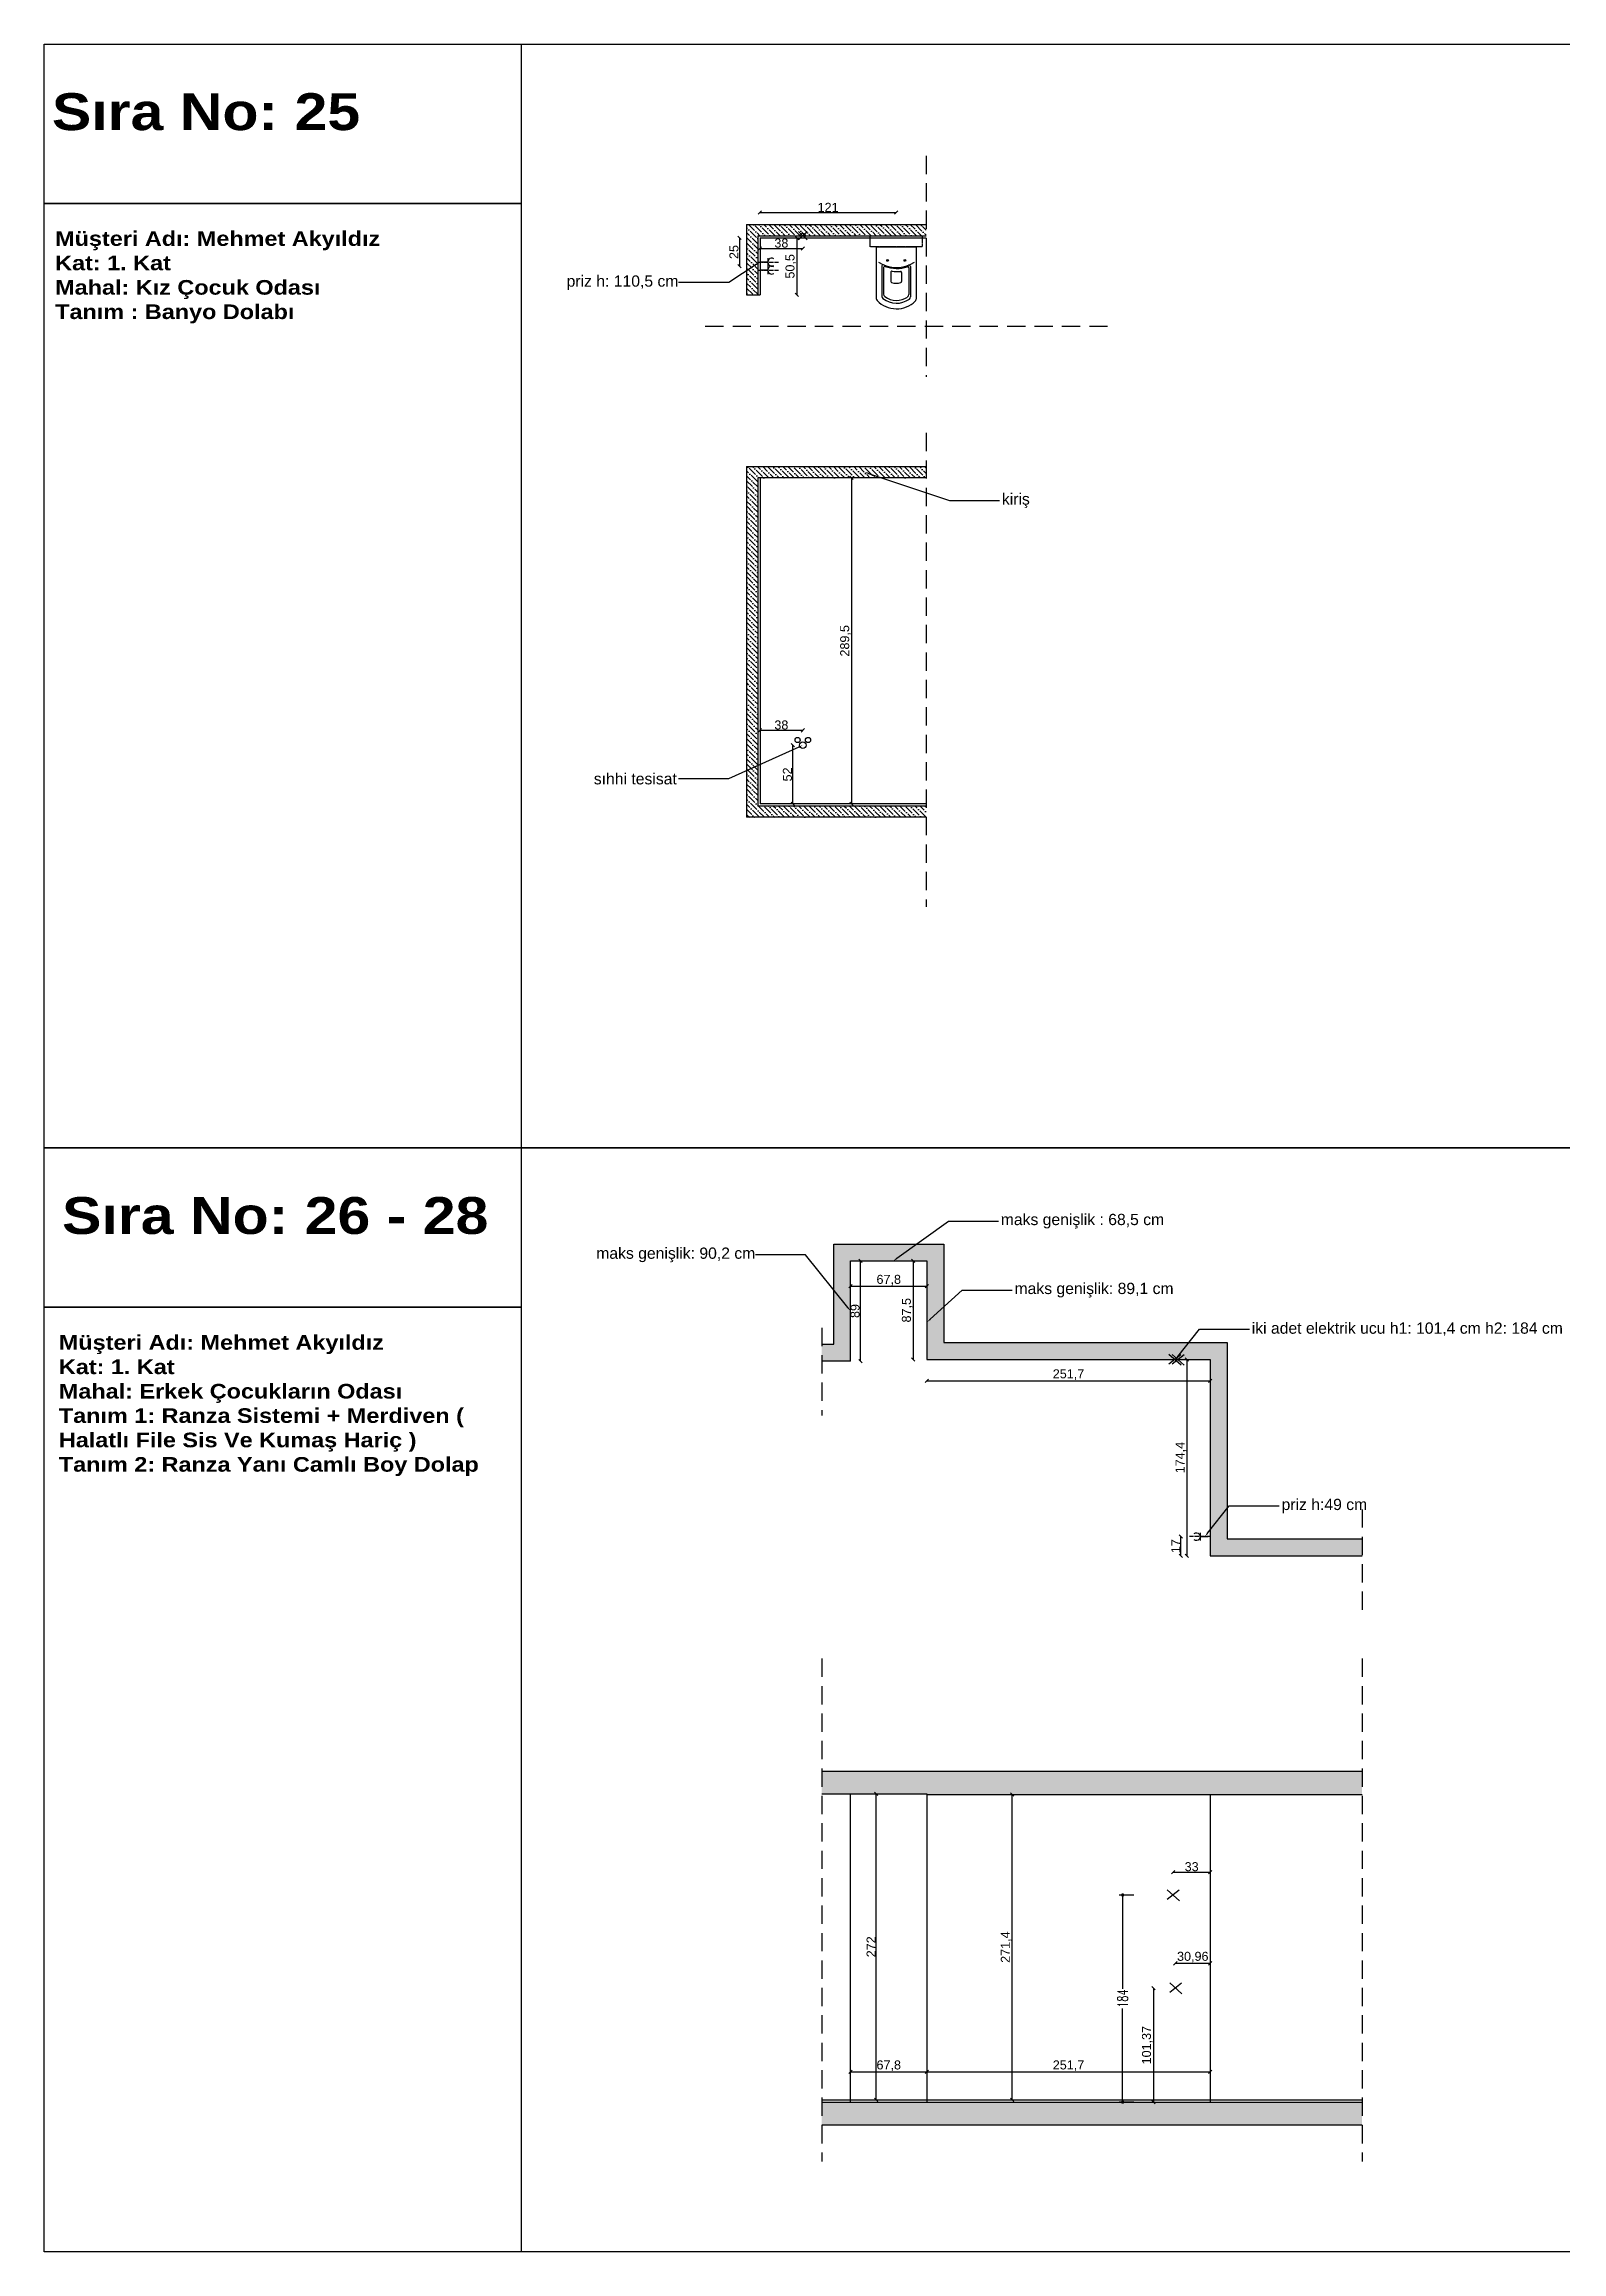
# Model space of a CAD drawing. Header units: millimetres. Extents: x -1860 to 15304, y 307 to 22353.
# Drawn here: x 3092 to 4440, y 3249 to 5211 of the extents above; entities that cross this region are included whole.
import ezdxf
from ezdxf import colors
from ezdxf.entities.mleader import LeaderData, LeaderLine
from ezdxf.math import Vec2, Vec3

# ---------------------------------------------------------------- set-up
doc = ezdxf.new("R2010")
doc.units = ezdxf.units.MM
for name, pattern in [('( Hidden )', [0.375, 0.25, -0.125]), ('CENTER', [50.8, 31.75, -6.35, 6.35, -6.35]), ('DOT', [0.25, 0, -0.25])]:
    doc.linetypes.add(name, pattern=pattern)
for name, color, linetype in [('0_Toner_Axis', 8, 'CENTER'), ('5_Toner_Electrical', 133, 'Continuous'), ('dim_int', 183, 'Continuous'), ('perde', 90, 'Continuous'), ('prizler elektrik', 2, 'Continuous')]:
    doc.layers.add(name, color=color, linetype=linetype)
doc.layers.add('transparan', color=7, linetype='Continuous', transparency=0.75)
doc.layers.add('çerçeve', color=40, linetype='Continuous', lineweight=40)
doc.styles.add('dim', font='simplex.shx', dxfattribs={"width": 0.7})
doc.styles.get("Standard").update_dxf_attribs({"font": 'arial.ttf'})
doc.dimstyles.new('1_50', dxfattribs={"dimtxt": 9, "dimasz": 3, "dimexe": 3, "dimexo": 0, "dimgap": 1, "dimtad": 0, "dimdec": 1, "dimzin": 11, "dimtxsty": 'dim', "dimblk": 'DOT', "dimcen": 1.5, "dimdle": 1.25, "dimclrt": 2, "dimadec": 0, "dimazin": 0, "dimtfac": 1.25, "dimtdec": 1, "dimtix": 1, "dimtofl": 0, "dimtmove": 1, "dimatfit": 3, "dimldrblk": 'DOT', "dimfxl": 10, "dimfxlon": 1, "dimtolj": 1, "dimtzin": 0, "dimarcsym": 0})
doc.dimstyles.new('ISO-25', dxfattribs={"dimtxt": 8, "dimasz": 3, "dimexe": 1.25, "dimexo": 0.625, "dimtad": 1, "dimtxsty": 'Standard', "dimblk": 'OBLIQUE', "dimcen": 2.5, "dimse1": 1, "dimse2": 1, "dimadec": 0, "dimazin": 0, "dimtfac": 1, "dimtmove": 0, "dimatfit": 3, "dimldrblk": 'OBLIQUE', "dimfxl": 1, "dimarcsym": 0})
pattern_1 = [(315, (-3448.419, 9417.9237), (6.1739261, -1.683798), [7.9375, -1.5875, 0, -1.5875])]

msp = doc.modelspace()

# ---------------------------------------------------------------- texts
at = {"layer": 'çerçeve', "color": 0, "lineweight": 25, "transparency": 33554687, "char_height": 32.7868852, "attachment_point": 3}
for s, insert in [('{\\fArial Black|b1|i0|c162|p34;Sıra No: 25}', (3372.91718, 5166.99741)), ('{\\fArial Black|b1|i0|c162|p34;Sıra No: 26 - 28 }', (3486.82692, 4186.34787))]:
    msp.add_mtext(s, dxfattribs=dict(at, insert=insert))
at = {"layer": 'çerçeve', "color": 0, "lineweight": 25, "transparency": 33554687, "char_height": 13, "attachment_point": 3}
for s, insert, width in [('\\pxql;{\\fArial Black|b1|i0|c162|p34;Müşteri Adı: Mehmet Akyıldız\\PKat: 1. Kat \\PMahal: Kız Çocuk Odası\\PTanım : Banyo Dolabı}', (3390.12929, 5044.372), 288.1522418), ('\\pxql;{\\fArial Black|b1|i0|c162|p34;Müşteri Adı: Mehmet Akyıldız\\PKat: 1. Kat \\PMahal: Erkek Çocukların Odası \\PTanım 1: Ranza Sistemi + Merdiven ( Halatlı File Sis Ve Kumaş Hariç ) \\PTanım 2: Ranza Yanı Camlı Boy Dolap}', (3512.73557, 4063.72246), 407.4693121)]:
    msp.add_mtext(s, dxfattribs=dict(at, insert=insert, width=width))

# ---------------------------------------------------------------- blocks, each defined once
blk = doc.blocks.new('klozettt')
at = {"layer": 'transparan'}
for p, q in [((30831.9, 9996.9), (30831.9, 10043.4)), ((30831.9, 9996.9), (30831.9, 10042.8)), ((30867.3, 9996.9), (30867.3, 10042.8)), ((30836.9, 10014.3), (30836.9, 10041.2)), ((30838.4, 10015.4), (30838.4, 10039.3)), ((30844.8, 10019.6), (30844.8, 10027.6)), ((30854.4, 10019.5), (30854.4, 10027.6)), ((30860.8, 10015.2), (30860.8, 10038.9)), ((30862.3, 10013.8), (30862.3, 10040.8))]:
    blk.add_line(p, q, dxfattribs=at)
at = {"layer": 'transparan', "linetype": 'DOT', "ltscale": 0.05}
for p, q in [((30826.4, 9986.9), (30826.4, 9996.9)), ((30826.4, 9996.9), (30872.8, 9996.9)), ((30872.8, 9996.9), (30872.8, 9986.9))]:
    blk.add_line(p, q, dxfattribs=at)
at = {"layer": 'transparan', "linetype": 'Continuous'}
blk.add_line((30867.3, 9996.9), (30831.9, 9996.9), dxfattribs=at)
at = {"layer": 'transparan'}
for centre in [(30841.9, 10008.9), (30857.3, 10008.9)]:
    blk.add_circle(centre, 0.75, dxfattribs=at)
for centre, radius, start, end in [((30834.4, 10043.4), 2.5, 133.9934, 180.0201), ((30849.3, 10027.9), 24, 43.837, 133.9934), ((30839.4, 10041.2), 2.5, 125.722, 180.0346), ((30849.3, 10027.4), 19.5, 51.8497, 125.722), ((30849.3, 10026.9), 17.5, 53.1214, 124.1713), ((30859.8, 10040.8), 2.5, 0.0198, 51.8498), ((30864.8, 10042.8), 2.5, 0.0195, 43.837), ((30840.9, 10039.3), 2.5, 124.1713, 180.0375), ((30845.8, 10027.6), 1, 109.3138, 180.0375), ((30849.6, 10016.7), 12.5, 70.7258, 109.3138), ((30853.4, 10027.6), 1, 0.0021, 70.7258), ((30858.3, 10038.9), 2.5, 0.0198, 53.1214), ((30849.3, 9985.1), 30, 57.7888, 122.2507), ((30838.2, 10014.4), 1.29, 182.1145, 291.8665), ((30839.4, 10015.4), 1, 180.0375, 288.0527), ((30849.3, 9985), 31, 70.8535, 108.0527), ((30845.8, 10019.6), 1, 180.0375, 276.2942), ((30849.3, 9987.8), 31, 82.6634, 96.2942), ((30853.4, 10019.5), 1, 262.6634, 0.0021), ((30859.8, 10015.2), 1, 250.8535, 305.4367), ((30859.8, 10015.2), 1, 305.4367, 0.0197), ((30861.2, 10013.8), 1.11, 254.2168, 357.0535)]:
    blk.add_arc(centre, radius, start, end, dxfattribs=at)
blk = doc.blocks.new('_Oblique')
at = {"color": 0, "linetype": 'ByBlock', "lineweight": -2}
blk.add_line((-0.5, -0.5), (0.5, 0.5), dxfattribs=at)
blk = doc.blocks.new('*D222')
at = {"color": 0, "lineweight": -2, "transparency": 16777216}
blk.add_line((3728.1, 5061), (3849.1, 5061), dxfattribs=at)
at = {"layer": 'Defpoints', "color": 0, "transparency": 16777216}
for p in [(3849.1, 5061), (3728.1, 5038.4), (3849.1, 5030.4)]:
    blk.add_point(p, dxfattribs=at)
at = {"color": 0, "lineweight": -2, "transparency": 16777216, "xscale": 3, "yscale": 3, "zscale": 3, "rotation": 180}
blk.add_blockref('_Oblique', (3728.1, 5061), dxfattribs=at)
at = {"color": 0, "lineweight": -2, "transparency": 16777216, "xscale": 3, "yscale": 3, "zscale": 3}
blk.add_blockref('_Oblique', (3849.1, 5061), dxfattribs=at)
at = {"color": 0, "transparency": 16777216, "insert": (3788.6, 5065.6), "char_height": 8, "attachment_point": 5}
blk.add_mtext('121', dxfattribs=at)
blk = doc.blocks.new('*D223')
at = {"color": 0, "lineweight": -2, "transparency": 16777216}
blk.add_line((3760.9, 5038.4), (3760.9, 4987.9), dxfattribs=at)
at = {"layer": 'Defpoints', "color": 0, "transparency": 16777216}
for p in [(3730.2, 5038.4), (3726.1, 4987.9), (3760.9, 4987.9)]:
    blk.add_point(p, dxfattribs=at)
at = {"color": 0, "lineweight": -2, "transparency": 16777216, "xscale": 3, "yscale": 3, "zscale": 3}
for p, rotation in [((3760.9, 5038.4), 90), ((3760.9, 4987.9), 270)]:
    blk.add_blockref('_Oblique', p, dxfattribs=dict(at, rotation=rotation))
at = {"color": 0, "transparency": 16777216, "insert": (3755.5, 5013.2), "char_height": 8, "attachment_point": 5, "rotation": 90}
blk.add_mtext('50,5', dxfattribs=at)
blk = doc.blocks.new('zgvfdvd')
at = {"layer": 'prizler elektrik', "lineweight": 30}
for p, q in [((22208.3, -7204.6), (22213.3, -7209.6)), ((22213.3, -7204.6), (22208.3, -7209.6))]:
    blk.add_line(p, q, dxfattribs=at)
blk.add_circle((22210.8, -7207.1), 1.5, dxfattribs=at)
blk = doc.blocks.new('*D224')
at = {"color": 0, "lineweight": -2, "transparency": 16777216}
blk.add_line((3728.1, 5029.1), (3766.1, 5029.1), dxfattribs=at)
at = {"layer": 'Defpoints', "color": 0, "transparency": 16777216}
for p in [(3728.1, 5038.4), (3766.1, 5040.4), (3766.1, 5029.1)]:
    blk.add_point(p, dxfattribs=at)
at = {"color": 0, "lineweight": -2, "transparency": 16777216, "xscale": 3, "yscale": 3, "zscale": 3, "rotation": 180}
blk.add_blockref('_Oblique', (3728.1, 5029.1), dxfattribs=at)
at = {"color": 0, "lineweight": -2, "transparency": 16777216, "xscale": 3, "yscale": 3, "zscale": 3}
blk.add_blockref('_Oblique', (3766.1, 5029.1), dxfattribs=at)
at = {"color": 0, "transparency": 16777216, "insert": (3747.1, 5033.8), "char_height": 8, "attachment_point": 5}
blk.add_mtext('38', dxfattribs=at)
blk = doc.blocks.new('A$C5399117F')
at = {"layer": '0_Toner_Axis', "ltscale": 0.1}
blk.add_lwpolyline([(3.5, 18.8), (3.5, 0)], dxfattribs=at)
at = {"layer": '5_Toner_Electrical'}
for p, q in [((7, 9.9), (0, 9.9)), ((3.5, 9.9), (3.5, 16.9))]:
    blk.add_line(p, q, dxfattribs=at)
blk.add_arc((3.5, 6.4), 3.53, 326.7114, 213.2886, dxfattribs=at)
blk = doc.blocks.new('*D129')
at = {"color": 0, "lineweight": -2, "transparency": 16777216}
blk.add_line((3709.8, 5038.4), (3709.8, 5013.4), dxfattribs=at)
at = {"layer": 'Defpoints', "color": 0, "transparency": 16777216}
for p in [(3735.4, 5038.4), (3709.8, 5013.4), (3738.6, 5013.4)]:
    blk.add_point(p, dxfattribs=at)
at = {"color": 0, "lineweight": -2, "transparency": 16777216, "xscale": 3, "yscale": 3, "zscale": 3}
for p, rotation in [((3709.8, 5038.4), 90), ((3709.8, 5013.4), 270)]:
    blk.add_blockref('_Oblique', p, dxfattribs=dict(at, rotation=rotation))
at = {"color": 0, "transparency": 16777216, "insert": (3705, 5025.9), "char_height": 8, "attachment_point": 5, "rotation": 90}
blk.add_mtext('25', dxfattribs=at)
blk = doc.blocks.new('*D226')
at = {"color": 0, "lineweight": -2, "transparency": 16777216}
blk.add_line((3809.5, 4825.3), (3809.5, 4535.8), dxfattribs=at)
at = {"layer": 'Defpoints', "color": 0, "transparency": 16777216}
for p in [(3787.7, 4825.3), (3787.7, 4535.8), (3809.5, 4535.8)]:
    blk.add_point(p, dxfattribs=at)
at = {"color": 0, "lineweight": -2, "transparency": 16777216, "xscale": 3, "yscale": 3, "zscale": 3}
for p, rotation in [((3809.5, 4825.3), 90), ((3809.5, 4535.8), 270)]:
    blk.add_blockref('_Oblique', p, dxfattribs=dict(at, rotation=rotation))
at = {"color": 0, "transparency": 16777216, "insert": (3804.1, 4680.5), "char_height": 8, "attachment_point": 5, "rotation": 90}
blk.add_mtext('289,5', dxfattribs=at)
blk = doc.blocks.new('*D227')
at = {"color": 0, "lineweight": -2, "transparency": 16777216}
blk.add_line((3757.2, 4535.8), (3757.2, 4587.8), dxfattribs=at)
at = {"layer": 'Defpoints', "color": 0, "transparency": 16777216}
for p in [(3757.2, 4587.8), (3766.1, 4587.8), (3767, 4535.8)]:
    blk.add_point(p, dxfattribs=at)
at = {"color": 0, "lineweight": -2, "transparency": 16777216, "xscale": 3, "yscale": 3, "zscale": 3}
for p, rotation in [((3757.2, 4587.8), 90), ((3757.2, 4535.8), 270)]:
    blk.add_blockref('_Oblique', p, dxfattribs=dict(at, rotation=rotation))
at = {"color": 0, "transparency": 16777216, "insert": (3752.5, 4561.8), "char_height": 8, "attachment_point": 5, "rotation": 90}
blk.add_mtext('52', dxfattribs=at)
blk = doc.blocks.new('*D131')
at = {"color": 0, "lineweight": -2, "transparency": 16777216}
blk.add_line((3728.1, 4601), (3766.1, 4601), dxfattribs=at)
at = {"layer": 'Defpoints', "color": 0, "transparency": 16777216}
for p in [(3728.1, 4595.5), (3766.1, 4601), (3766.1, 4587.8)]:
    blk.add_point(p, dxfattribs=at)
at = {"color": 0, "lineweight": -2, "transparency": 16777216, "xscale": 3, "yscale": 3, "zscale": 3, "rotation": 180}
blk.add_blockref('_Oblique', (3728.1, 4601), dxfattribs=at)
at = {"color": 0, "lineweight": -2, "transparency": 16777216, "xscale": 3, "yscale": 3, "zscale": 3}
blk.add_blockref('_Oblique', (3766.1, 4601), dxfattribs=at)
at = {"color": 0, "transparency": 16777216, "insert": (3747.1, 4605.7), "char_height": 8, "attachment_point": 5}
blk.add_mtext('38', dxfattribs=at)
blk = doc.blocks.new('*D228')
at = {"color": 0, "lineweight": -2, "transparency": 16777216}
blk.add_line((3817.3, 4040.6), (3817.3, 4129.6), dxfattribs=at)
at = {"layer": 'Defpoints', "color": 0, "transparency": 16777216}
for p in [(3808.6, 4129.6), (3817.3, 4129.6), (3808.6, 4040.6)]:
    blk.add_point(p, dxfattribs=at)
at = {"color": 0, "lineweight": -2, "transparency": 16777216, "xscale": 3, "yscale": 3, "zscale": 3}
for p, rotation in [((3817.3, 4129.6), 90), ((3817.3, 4040.6), 270)]:
    blk.add_blockref('_Oblique', p, dxfattribs=dict(at, rotation=rotation))
at = {"color": 0, "transparency": 16777216, "insert": (3812.6, 4085.1), "char_height": 8, "attachment_point": 5, "rotation": 90}
blk.add_mtext('89', dxfattribs=at)
blk = doc.blocks.new('*D229')
at = {"color": 0, "lineweight": -2, "transparency": 16777216}
blk.add_line((3808.6, 4107.1), (3876.4, 4107.1), dxfattribs=at)
at = {"layer": 'Defpoints', "color": 0, "transparency": 16777216}
for p in [(3808.6, 4129.6), (3876.4, 4129.6), (3876.4, 4107.1)]:
    blk.add_point(p, dxfattribs=at)
at = {"color": 0, "lineweight": -2, "transparency": 16777216, "xscale": 3, "yscale": 3, "zscale": 3, "rotation": 180}
blk.add_blockref('_Oblique', (3808.6, 4107.1), dxfattribs=at)
at = {"color": 0, "lineweight": -2, "transparency": 16777216, "xscale": 3, "yscale": 3, "zscale": 3}
blk.add_blockref('_Oblique', (3876.4, 4107.1), dxfattribs=at)
at = {"color": 0, "transparency": 16777216, "insert": (3842.5, 4112.5), "char_height": 8, "attachment_point": 5}
blk.add_mtext('67,8', dxfattribs=at)
blk = doc.blocks.new('*D230')
at = {"color": 0, "lineweight": -2, "transparency": 16777216}
blk.add_line((3864.3, 4129.6), (3864.3, 4042.1), dxfattribs=at)
at = {"layer": 'Defpoints', "color": 0, "transparency": 16777216}
for p in [(3876.4, 4129.6), (3864.3, 4042.1), (3876.4, 4042.1)]:
    blk.add_point(p, dxfattribs=at)
at = {"color": 0, "lineweight": -2, "transparency": 16777216, "xscale": 3, "yscale": 3, "zscale": 3}
for p, rotation in [((3864.3, 4129.6), 90), ((3864.3, 4042.1), 270)]:
    blk.add_blockref('_Oblique', p, dxfattribs=dict(at, rotation=rotation))
at = {"color": 0, "transparency": 16777216, "insert": (3858.9, 4085.8), "char_height": 8, "attachment_point": 5, "rotation": 90}
blk.add_mtext('87,5', dxfattribs=at)
blk = doc.blocks.new('*D231')
at = {"color": 0, "lineweight": -2, "transparency": 16777216}
blk.add_line((3876.4, 4023.2), (4128.1, 4023.2), dxfattribs=at)
at = {"layer": 'Defpoints', "color": 0, "transparency": 16777216}
for p in [(3876.4, 4042.1), (4128.1, 4042.1), (4128.1, 4023.2)]:
    blk.add_point(p, dxfattribs=at)
at = {"color": 0, "lineweight": -2, "transparency": 16777216, "xscale": 3, "yscale": 3, "zscale": 3, "rotation": 180}
blk.add_blockref('_Oblique', (3876.4, 4023.2), dxfattribs=at)
at = {"color": 0, "lineweight": -2, "transparency": 16777216, "xscale": 3, "yscale": 3, "zscale": 3}
blk.add_blockref('_Oblique', (4128.1, 4023.2), dxfattribs=at)
at = {"color": 0, "transparency": 16777216, "insert": (4002.2, 4028.6), "char_height": 8, "attachment_point": 5}
blk.add_mtext('251,7', dxfattribs=at)
blk = doc.blocks.new('*D232')
at = {"color": 0, "lineweight": -2, "transparency": 16777216}
blk.add_line((4107.4, 4042.1), (4107.4, 3867.7), dxfattribs=at)
at = {"layer": 'Defpoints', "color": 0, "transparency": 16777216}
for p in [(4128.1, 4042.1), (4107.4, 3867.7), (4128.1, 3867.7)]:
    blk.add_point(p, dxfattribs=at)
at = {"color": 0, "lineweight": -2, "transparency": 16777216, "xscale": 3, "yscale": 3, "zscale": 3}
for p, rotation in [((4107.4, 4042.1), 90), ((4107.4, 3867.7), 270)]:
    blk.add_blockref('_Oblique', p, dxfattribs=dict(at, rotation=rotation))
at = {"color": 0, "transparency": 16777216, "insert": (4102, 3954.9), "char_height": 8, "attachment_point": 5, "rotation": 90}
blk.add_mtext('174,4', dxfattribs=at)
blk = doc.blocks.new('A$C250070FD')
at = {"color": 244, "true_color": 0x991b1e}
for p, q in [((7.8, 8.8), (-1.7, -2)), ((-1.5, 8.6), (6.8, -2))]:
    blk.add_line(p, q, dxfattribs=at)
blk = doc.blocks.new('*D121')
at = {"color": 0, "lineweight": -2, "transparency": 16777216}
blk.add_line((4097.1, 3505.6), (4128.1, 3505.6), dxfattribs=at)
at = {"layer": 'Defpoints', "color": 0, "transparency": 16777216}
for p in [(4128.1, 3505.6), (4097.1, 3483.6), (4128.1, 3483.7)]:
    blk.add_point(p, dxfattribs=at)
at = {"color": 0, "lineweight": -2, "transparency": 16777216, "xscale": 3, "yscale": 3, "zscale": 3, "rotation": 180}
blk.add_blockref('_Oblique', (4097.1, 3505.6), dxfattribs=at)
at = {"color": 0, "lineweight": -2, "transparency": 16777216, "xscale": 3, "yscale": 3, "zscale": 3}
blk.add_blockref('_Oblique', (4128.1, 3505.6), dxfattribs=at)
at = {"color": 0, "transparency": 16777216, "insert": (4112.6, 3511.1), "char_height": 8, "attachment_point": 5}
blk.add_mtext('30,96', dxfattribs=at)
blk = doc.blocks.new('*D204')
at = {"color": 0, "lineweight": -2, "transparency": 16777216}
blk.add_line((4077.6, 3483.6), (4077.6, 3382.3), dxfattribs=at)
at = {"layer": 'Defpoints', "color": 0, "transparency": 16777216}
for p in [(4098.7, 3483.6), (4077.6, 3382.3), (4098.7, 3382.3)]:
    blk.add_point(p, dxfattribs=at)
at = {"color": 0, "lineweight": -2, "transparency": 16777216, "xscale": 3, "yscale": 3, "zscale": 3}
for p, rotation in [((4077.6, 3483.6), 90), ((4077.6, 3382.3), 270)]:
    blk.add_blockref('_Oblique', p, dxfattribs=dict(at, rotation=rotation))
at = {"color": 0, "transparency": 16777216, "insert": (4072.2, 3432.9), "char_height": 8, "attachment_point": 5, "rotation": 90}
blk.add_mtext('101,37', dxfattribs=at)
blk = doc.blocks.new('_Dot')
at = {"color": 0, "linetype": 'ByBlock', "lineweight": -2}
blk.add_line((-0.5, 0), (-1, 0), dxfattribs=at)
at = {"color": 0, "linetype": 'ByBlock', "const_width": 0.5}
blk.add_lwpolyline([(-0.25, 0, 1), (0.25, 0, 1)], format="xyb", close=True, dxfattribs=at)
blk = doc.blocks.new('*D205')
at = {"color": 0, "lineweight": -2, "transparency": 16777216}
for p, q in [((4060.3, 3566.3), (4047.3, 3566.3)), ((4050.3, 3563.3), (4050.3, 3482.9)), ((4050.3, 3385.3), (4050.3, 3465.6)), ((4060.3, 3382.3), (4047.3, 3382.3))]:
    blk.add_line(p, q, dxfattribs=at)
at = {"layer": 'Defpoints', "color": 0, "transparency": 16777216}
for p in [(4095.1, 3566.3), (4050.3, 3382.3), (4095.1, 3382.3)]:
    blk.add_point(p, dxfattribs=at)
at = {"color": 0, "lineweight": -2, "transparency": 16777216, "xscale": 3, "yscale": 3, "zscale": 3}
for p, rotation in [((4050.3, 3566.3), 90), ((4050.3, 3382.3), 270)]:
    blk.add_blockref('_Dot', p, dxfattribs=dict(at, rotation=rotation))
at = {"color": 2, "transparency": 16777216, "insert": (4050.3, 3474.3), "char_height": 9, "attachment_point": 5, "rotation": 90, "style": 'dim'}
blk.add_mtext('\\A1;184', dxfattribs=at)
blk = doc.blocks.new('*D122')
at = {"color": 0, "lineweight": -2, "transparency": 16777216}
blk.add_line((4095.1, 3586.7), (4128.1, 3586.7), dxfattribs=at)
at = {"layer": 'Defpoints', "color": 0, "transparency": 16777216}
for p in [(4128.1, 3586.7), (4095.1, 3566.3), (4128.1, 3566.5)]:
    blk.add_point(p, dxfattribs=at)
at = {"color": 0, "lineweight": -2, "transparency": 16777216, "xscale": 3, "yscale": 3, "zscale": 3, "rotation": 180}
blk.add_blockref('_Oblique', (4095.1, 3586.7), dxfattribs=at)
at = {"color": 0, "lineweight": -2, "transparency": 16777216, "xscale": 3, "yscale": 3, "zscale": 3}
blk.add_blockref('_Oblique', (4128.1, 3586.7), dxfattribs=at)
at = {"color": 0, "transparency": 16777216, "insert": (4111.6, 3591.4), "char_height": 8, "attachment_point": 5}
blk.add_mtext('33', dxfattribs=at)
blk = doc.blocks.new('*D206')
at = {"color": 0, "lineweight": -2, "transparency": 16777216}
blk.add_line((3952.2, 3384.3), (3952.2, 3655.7), dxfattribs=at)
at = {"layer": 'Defpoints', "color": 0, "transparency": 16777216}
for p in [(3939, 3655.7), (3952.2, 3655.7), (3939, 3384.3)]:
    blk.add_point(p, dxfattribs=at)
at = {"color": 0, "lineweight": -2, "transparency": 16777216, "xscale": 3, "yscale": 3, "zscale": 3}
for p, rotation in [((3952.2, 3655.7), 90), ((3952.2, 3384.3), 270)]:
    blk.add_blockref('_Oblique', p, dxfattribs=dict(at, rotation=rotation))
at = {"color": 0, "transparency": 16777216, "insert": (3946.8, 3520), "char_height": 8, "attachment_point": 5, "rotation": 90}
blk.add_mtext('271,4', dxfattribs=at)
blk = doc.blocks.new('*D123')
at = {"color": 0, "lineweight": -2, "transparency": 16777216}
blk.add_line((3808.6, 3409.2), (3876.4, 3409.2), dxfattribs=at)
at = {"layer": 'Defpoints', "color": 0, "transparency": 16777216}
for p in [(3808.6, 3422.7), (3876.4, 3422.7), (3876.4, 3409.2)]:
    blk.add_point(p, dxfattribs=at)
at = {"color": 0, "lineweight": -2, "transparency": 16777216, "xscale": 3, "yscale": 3, "zscale": 3, "rotation": 180}
blk.add_blockref('_Oblique', (3808.6, 3409.2), dxfattribs=at)
at = {"color": 0, "lineweight": -2, "transparency": 16777216, "xscale": 3, "yscale": 3, "zscale": 3}
blk.add_blockref('_Oblique', (3876.4, 3409.2), dxfattribs=at)
at = {"color": 0, "transparency": 16777216, "insert": (3842.5, 3414.6), "char_height": 8, "attachment_point": 5}
blk.add_mtext('67,8', dxfattribs=at)
blk = doc.blocks.new('*D207')
at = {"color": 0, "lineweight": -2, "transparency": 16777216}
blk.add_line((3876.4, 3409.2), (4128.1, 3409.2), dxfattribs=at)
at = {"layer": 'Defpoints', "color": 0, "transparency": 16777216}
for p in [(3876.4, 3433.8), (4128.1, 3433.8), (4128.1, 3409.2)]:
    blk.add_point(p, dxfattribs=at)
at = {"color": 0, "lineweight": -2, "transparency": 16777216, "xscale": 3, "yscale": 3, "zscale": 3, "rotation": 180}
blk.add_blockref('_Oblique', (3876.4, 3409.2), dxfattribs=at)
at = {"color": 0, "lineweight": -2, "transparency": 16777216, "xscale": 3, "yscale": 3, "zscale": 3}
blk.add_blockref('_Oblique', (4128.1, 3409.2), dxfattribs=at)
at = {"color": 0, "transparency": 16777216, "insert": (4002.2, 3414.6), "char_height": 8, "attachment_point": 5}
blk.add_mtext('251,7', dxfattribs=at)
blk = doc.blocks.new('*D208')
at = {"color": 0, "lineweight": -2, "transparency": 16777216}
blk.add_line((3831.4, 3384.3), (3831.4, 3656.3), dxfattribs=at)
at = {"layer": 'Defpoints', "color": 0, "transparency": 16777216}
for p in [(3831.4, 3656.3), (3834.6, 3656.3), (3834.6, 3384.3)]:
    blk.add_point(p, dxfattribs=at)
at = {"color": 0, "lineweight": -2, "transparency": 16777216, "xscale": 3, "yscale": 3, "zscale": 3}
for p, rotation in [((3831.4, 3656.3), 90), ((3831.4, 3384.3), 270)]:
    blk.add_blockref('_Oblique', p, dxfattribs=dict(at, rotation=rotation))
at = {"color": 0, "transparency": 16777216, "insert": (3826.8, 3520.3), "char_height": 8, "attachment_point": 5, "rotation": 90}
blk.add_mtext('272', dxfattribs=at)
blk = doc.blocks.new('*D209')
at = {"color": 0, "lineweight": -2, "transparency": 16777216}
blk.add_line((4102.1, 3867.7), (4102.1, 3884.7), dxfattribs=at)
at = {"layer": 'Defpoints', "color": 0, "transparency": 16777216}
for p in [(4102.1, 3884.7), (4128.1, 3884.7), (4128.1, 3867.7)]:
    blk.add_point(p, dxfattribs=at)
at = {"color": 0, "lineweight": -2, "transparency": 16777216, "xscale": 3, "yscale": 3, "zscale": 3}
for p, rotation in [((4102.1, 3884.7), 90), ((4102.1, 3867.7), 270)]:
    blk.add_blockref('_Oblique', p, dxfattribs=dict(at, rotation=rotation))
at = {"color": 0, "transparency": 16777216, "insert": (4097.5, 3876.2), "char_height": 8, "attachment_point": 5, "rotation": 90}
blk.add_mtext('17', dxfattribs=at)

# ---------------------------------------------------------------- dimensions: what is measured, and where the dimension line sits
for base, p1, p2, picture, middle in [((3849.14444, 5061.00522), (3728.14444, 5038.41897), (3849.14444, 5030.42699), '*D222', (3788.64444, 5065.6466)), ((3766.14444, 5029.08929), (3728.14444, 5038.41897), (3766.14444, 5040.41897), '*D224', (3747.14444, 5033.8016)), ((3766.14444, 4600.95148), (3728.14444, 4595.49778), (3766.14444, 4587.75525), '*D131', (3747.14444, 4605.66379)), ((3876.38723, 4107.1138), (3808.58723, 4129.57717), (3876.38723, 4129.57717), '*D229', (3842.48723, 4112.54644)), ((4128.08723, 4023.17933), (3876.38723, 4042.07717), (4128.08723, 4042.07717), '*D231', (4002.23723, 4028.61197)), ((4128.08723, 3586.71042), (4095.08783, 3566.25837), (4128.08723, 3566.49351), '*D122', (4111.58753, 3591.42274)), ((4128.08723, 3505.64948), (4097.13022, 3483.63108), (4128.08723, 3483.73242), '*D121', (4112.60873, 3511.08212)), ((4128.08723, 3409.19411), (3876.38723, 3433.75335), (4128.08723, 3433.75335), '*D207', (4002.23723, 3414.62675)), ((3876.38723, 3409.19411), (3808.58723, 3422.72092), (3876.38723, 3422.72092), '*D123', (3842.48723, 3414.62675))]:
    dim = msp.add_linear_dim(base=base, p1=p1, p2=p2, dimstyle='ISO-25')
    dim.commit()
    dim.dimension.update_dxf_attribs({"geometry": picture, "text_midpoint": middle})
for base, p1, p2, dimstyle, picture, middle in [((3709.75393, 5013.41897), (3735.43127, 5038.41897), (3738.59741, 5013.41897), 'ISO-25', '*D129', (3705.04435, 5025.91897)), ((3760.93295, 4987.91897), (3730.19183, 5038.41897), (3726.14444, 4987.91897), 'ISO-25', '*D223', (3755.50031, 5013.16897)), ((3809.49973, 4535.75525), (3787.74889, 4825.25525), (3787.74889, 4535.75525), 'ISO-25', '*D226', (3804.06709, 4680.50525)), ((3757.22418, 4587.75525), (3767.00176, 4535.75525), (3766.14444, 4587.75525), 'ISO-25', '*D227', (3752.5146, 4561.75525)), ((3817.26217, 4129.57717), (3808.58723, 4040.57717), (3808.58723, 4129.57717), 'ISO-25', '*D228', (3812.55259, 4085.07717)), ((3864.31355, 4042.07717), (3876.38723, 4129.57717), (3876.38723, 4042.07717), 'ISO-25', '*D230', (3858.88091, 4085.82717)), ((4107.4108, 3867.67717), (4128.08723, 4042.07717), (4128.08723, 3867.67717), 'ISO-25', '*D232', (4101.97816, 3954.87717)), ((4102.1321, 3884.67717), (4128.08723, 3867.67717), (4128.08723, 3884.67717), 'ISO-25', '*D209', (4097.49073, 3876.17717)), ((3831.40433, 3656.25837), (3834.59367, 3384.25837), (3834.59367, 3656.25837), 'ISO-25', '*D208', (3826.76295, 3520.25837)), ((3952.24863, 3655.65837), (3939.0337, 3384.25837), (3939.0337, 3655.65837), 'ISO-25', '*D206', (3946.81599, 3519.95837)), ((4050.32247, 3382.25837), (4095.08783, 3566.25837), (4095.08783, 3382.25837), '1_50', '*D205', (4050.32247, 3474.25837)), ((4077.60797, 3382.25837), (4098.7079, 3483.63108), (4098.7079, 3382.25837), 'ISO-25', '*D204', (4072.17533, 3432.94472))]:
    dim = msp.add_linear_dim(base=base, p1=p1, p2=p2, angle=90, dimstyle=dimstyle)
    dim.commit()
    dim.dimension.update_dxf_attribs({"geometry": picture, "text_midpoint": middle})

# ---------------------------------------------------------------- hatches: boundary and pattern name
at = {"true_color": 0x636466, "transparency": 33554687}
h = msp.add_hatch(dxfattribs=at)
h.set_pattern_fill('ANSI36', color=251, angle=270)
h.set_pattern_definition([(315, (-3446.322, 9358.9944), (6.1739261, -1.683798), [7.9375, -1.5875, 0, -1.5875])])
h.paths.add_polyline_path([(3875.65746, 5050.41897), (3716.14444, 5050.41897), (3716.14444, 4987.91897), (3726.14444, 4987.91897), (3726.14444, 5040.41897), (3875.65746, 5040.41897)])
h = msp.add_hatch(dxfattribs=at)
h.set_pattern_fill('ANSI36', color=251, angle=270)
h.set_pattern_definition([(315, (-3502.7175, 9351.9497), (6.1739261, -1.683798), [7.9375, -1.5875, 0, -1.5875])])
h.paths.add_polyline_path([(3875.65746, 4533.75525), (3726.14444, 4533.75525), (3726.14444, 4825.25525), (3875.65746, 4825.25525), (3875.65746, 4835.25525), (3716.14444, 4835.25525), (3716.14444, 4523.75525), (3875.65746, 4523.75525)])
h = msp.add_hatch(dxfattribs=at)
h.set_pattern_fill('ANSI36', color=251, angle=270)
h.set_pattern_definition(pattern_1)
h.paths.add_polyline_path([(4263.04139, 3382.25837), (3782.91163, 3382.25837), (3782.91163, 3362.25837), (4263.04139, 3362.25837)])
h.paths.add_polyline_path([(3153.08406, 4196.5999), (3551.20094, 4196.5999), (3551.20094, 4277.58306), (3153.08406, 4277.58306)], flags=9)
h.paths.add_polyline_path([(3154.96702, 3998.38265), (3533.75829, 3998.38265), (3533.75829, 4139.93426), (3154.96702, 4139.93426)], flags=9)
h = msp.add_hatch(dxfattribs=at)
h.set_pattern_fill('ANSI36', color=251, angle=270)
h.set_pattern_definition([(315, (-3448.419, 9565.4717), (6.1739261, -1.683798), [7.9375, -1.5875, 0, -1.5875])])
h.paths.add_polyline_path([(4143.08723, 4057.07717), (3891.38723, 4057.07717), (3891.38723, 4144.57717), (3793.58723, 4144.57717), (3793.58723, 4055.57717), (3782.91163, 4055.57717), (3782.91163, 4040.57717), (3808.58723, 4040.57717), (3808.58723, 4129.57717), (3876.38723, 4129.57717), (3876.38723, 4042.07717), (4128.08723, 4042.07717), (4128.08723, 3867.67717), (4263.04139, 3867.67717), (4263.04139, 3882.67717), (4143.08723, 3882.67717)])
h = msp.add_hatch(dxfattribs=at)
h.set_pattern_fill('ANSI36', color=251, angle=270)
h.set_pattern_definition(pattern_1)
h.paths.add_polyline_path([(4263.04139, 3676.25837), (3782.91163, 3676.25837), (3782.91163, 3656.25837), (3876.38723, 3656.25837), (3876.38723, 3655.65837), (4263.04139, 3655.65837)])

# ---------------------------------------------------------------- linework, layer by layer
at = {"linetype": '( Hidden )', "ltscale": 65}
for p, q in [((3875.65746, 5111.45579), (3875.65746, 4915.0255)), ((3679.47334, 4959.90307), (4041.42729, 4959.90307)), ((3875.65746, 4865.22386), (3875.65746, 4444.13322)), ((3782.91163, 4070.25074), (3782.91163, 3992.18252)), ((4263.04139, 3908.91303), (4263.04139, 3812.37322)), ((3782.91163, 3776.2839), (3782.91163, 3329.50132)), ((4263.04139, 3776.2839), (4263.04139, 3329.50132))]:
    msp.add_line(p, q, dxfattribs=at)
for p, q in [((3716.14444, 5050.41897), (3716.14444, 4987.91897)), ((3716.14444, 5050.41897), (3875.65746, 5050.41897)), ((3726.14444, 5040.41897), (3726.14444, 4987.91897)), ((3726.14444, 5040.41897), (3875.65746, 5040.41897)), ((3728.14444, 5038.41897), (3728.14444, 4987.91897)), ((3728.14444, 5038.41897), (3875.65746, 5038.41897)), ((3716.14444, 4987.91897), (3726.14444, 4987.91897)), ((3726.14444, 4987.91897), (3728.14444, 4987.91897)), ((3716.14444, 4835.25525), (3875.65746, 4835.25525)), ((3716.14444, 4835.25525), (3716.14444, 4523.75525)), ((3875.65746, 4825.25525), (3726.14444, 4825.25525)), ((3875.65746, 4825.25525), (3726.14444, 4825.25525)), ((3726.14444, 4825.25525), (3726.14444, 4533.75525)), ((3728.14444, 4825.25525), (3728.14444, 4535.75525)), ((3875.65746, 4533.75525), (3726.14444, 4533.75525)), ((3875.65746, 4535.75525), (3728.14444, 4535.75525)), ((3875.65746, 4523.75525), (3716.14444, 4523.75525)), ((3782.91163, 3676.25837), (4263.04139, 3676.25837)), ((3782.91163, 3656.25837), (3876.38723, 3656.25837)), ((3808.58723, 3382.25837), (3808.58723, 3656.25837)), ((3876.38723, 3656.25837), (3876.38723, 3382.25837)), ((3876.38723, 3655.65837), (4263.04139, 3655.65837)), ((4128.08723, 3655.65837), (4128.08723, 3382.25837)), ((3782.91163, 3384.25837), (4263.04139, 3384.25837)), ((3782.91163, 3382.25837), (4263.04139, 3382.25837)), ((3782.91163, 3362.25837), (4263.04139, 3362.25837))]:
    msp.add_line(p, q)
for points in [[(3092.17375, 5210.58563), (3515.83176, 5210.58563), (3515.83176, 5069.04032), (3092.17375, 5069.04032)], [(3092.17375, 5210.58563), (10114.64183, 5210.58563), (10114.64183, 4229.93609), (3092.17375, 4229.93609)], [(3092.17375, 5069.04032), (3515.83176, 5069.04032), (3515.83176, 4229.93609), (3092.17375, 4229.93609)], [(3092.17375, 4229.93609), (10114.64183, 4229.93609), (10114.64183, 3249.28655), (3092.17375, 3249.28655)], [(3092.17375, 4229.93609), (3515.83176, 4229.93609), (3515.83176, 4088.39078), (3092.17375, 4088.39078)], [(3092.17375, 4088.39078), (3515.83176, 4088.39078), (3515.83176, 3249.28655), (3092.17375, 3249.28655)]]:
    msp.add_lwpolyline(points, close=True)
for points in [[(3782.91163, 4055.57717), (3793.58723, 4055.57717), (3793.58723, 4144.57717), (3891.38723, 4144.57717), (3891.38723, 4057.07717), (4143.08723, 4057.07717), (4143.08723, 3882.67717), (4263.04139, 3882.67717)], [(3808.58723, 4040.57717), (3808.58723, 4129.57717), (3876.38723, 4129.57717), (3876.38723, 4042.07717), (4128.08723, 4042.07717), (4128.08723, 3867.67717), (4263.04139, 3867.67717)], [(3808.58723, 4040.57717), (3782.91163, 4040.57717)]]:
    msp.add_lwpolyline(points)
for centre, radius in [((3761.53653, 4592.38294), 2.28227), ((3766.14444, 4587.75525), 2.9354), ((3770.76914, 4592.38294), 2.28227)]:
    msp.add_circle(centre, radius)

# ---------------------------------------------------------------- block references
at = {"rotation": 90}
for p in [(3744.9906, 5013.41897), (3744.9906, 5006.35927)]:
    msp.add_blockref('A$C5399117F', p, dxfattribs=at)
at = {"color": 219, "true_color": 0x642165, "rotation": 270}
for p in [(4093.42463, 4044.74681), (4096.27213, 4044.74681), (4091.94279, 3569.0553), (4094.08518, 3486.42801)]:
    msp.add_blockref('A$C250070FD', p, dxfattribs=at)
at = {"xscale": -1, "rotation": 270}
msp.add_blockref('A$C5399117F', (4109.24108, 3881.14894), dxfattribs=at)
at = {"layer": 'dim_int', "rotation": 180}
msp.add_blockref('klozettt', (34698.73477, 15027.33484), dxfattribs=at)
at = {"layer": 'perde', "color": 0, "xscale": 1.5, "yscale": 1.5, "zscale": 1.5, "rotation": 270}
msp.add_blockref('zgvfdvd', (14576.82985, 38356.60175), dxfattribs=at)

msp.set_redraw_order([(e.dxf.handle, doc.entitydb.next_handle()) for e in msp.query("TEXT MTEXT ATTDEF DIMENSION ARC_DIMENSION")])  # texts and dimensions are drawn at this point

# ---------------------------------------------------------------- leaders
at = {"color": 6}
ml = msp.add_multileader_mtext('Standard', dxfattribs=at)
ml.set_content('priz h: 110,5 cm ', color=6)
ml.set_leader_properties()
ml.build(insert=Vec2(0, 0))
ml.multileader.update_dxf_attribs({"dogleg_length": 44.44786})
ctx = ml.context
ctx.base_point, ctx.char_height, ctx.plane_origin = Vec3(3554.29022, 4998.75346), 10, Vec3(3728.14444, 5013.4206)
notes = []
notes.append((ctx, [(0, (1, 1, 0), (3700.30289, 4998.75346), (-1, 0), 44.44786, [(0, [(3728.14444, 5016.94882)], 0, [])])]))
ctx.mtext.insert, ctx.mtext.flow_direction = Vec3(3556.29022, 5005.14159), 5
ml = msp.add_multileader_mtext('Standard', dxfattribs=at)
ml.set_content('kiriş ', color=6)
ml.set_leader_properties()
ml.build(insert=Vec2(0, 0))
ml.multileader.update_dxf_attribs({"dogleg_length": 44.44786})
ctx = ml.context
ctx.base_point, ctx.char_height, ctx.plane_origin = Vec3(3941.00291, 4805.15732), 10, Vec3(3820.81815, 4830.51513)
notes.append((ctx, [(0, (1, 1, 0), (3896.55505, 4805.15732), (1, 0), 44.44786, [(0, [(3820.81815, 4830.51513)], 0, [])])]))
ctx.mtext.insert, ctx.mtext.flow_direction = Vec3(3943.00291, 4811.52499), 5
ml = msp.add_multileader_mtext('Standard', dxfattribs=at)
ml.set_content('sıhhi tesisat ', color=6)
ml.set_leader_properties()
ml.build(insert=Vec2(0, 0))
ml.multileader.update_dxf_attribs({"dogleg_length": 44.44786})
ctx = ml.context
ctx.base_point, ctx.char_height, ctx.plane_origin = Vec3(3578.46245, 4557.88603), 10, Vec3(3766.14444, 4587.75525)
notes.append((ctx, [(0, (1, 1, 0), (3700.14359, 4557.88603), (-1, 0), 44.44786, [(0, [(3766.14444, 4587.75525)], 0, [])])]))
ctx.mtext.insert, ctx.mtext.flow_direction = Vec3(3580.46245, 4562.96789), 5
ml = msp.add_multileader_mtext('Standard', dxfattribs=at)
ml.set_content('maks genişlik : 68,5 cm', color=6)
ml.set_leader_properties()
ml.build(insert=Vec2(0, 0))
ml.multileader.update_dxf_attribs({"dogleg_length": 44.44786})
ctx = ml.context
ctx.base_point, ctx.char_height, ctx.plane_origin = Vec3(3940.01614, 4164.96476), 10, Vec3(3846.4959, 4129.57717)
notes.append((ctx, [(0, (1, 1, 0), (3895.56828, 4164.96476), (1, 0), 44.44786, [(0, [(3846.4959, 4129.57717)], 0, [])])]))
ctx.mtext.insert, ctx.mtext.flow_direction = Vec3(3942.01614, 4171.43474), 5
ml = msp.add_multileader_mtext('Standard', dxfattribs=at)
ml.set_content('maks genişlik: 90,2 cm', color=6)
ml.set_leader_properties()
ml.build(insert=Vec2(0, 0))
ml.multileader.update_dxf_attribs({"dogleg_length": 44.44786})
ctx = ml.context
ctx.base_point, ctx.char_height, ctx.plane_origin = Vec3(3580.64948, 4135.0396), 10, Vec3(3808.58723, 4085.07717)
notes.append((ctx, [(0, (1, 1, 0), (3768.57892, 4135.0396), (-1, 0), 44.44786, [(0, [(3808.58723, 4085.07717)], 0, [])])]))
ctx.mtext.insert, ctx.mtext.flow_direction = Vec3(3582.64948, 4141.50959), 5
ml = msp.add_multileader_mtext('Standard', dxfattribs=at)
ml.set_content('maks genişlik: 89,1 cm', color=6)
ml.set_leader_properties()
ml.build(insert=Vec2(0, 0))
ml.multileader.update_dxf_attribs({"dogleg_length": 44.44786})
ctx = ml.context
ctx.base_point, ctx.char_height, ctx.plane_origin = Vec3(3952.24323, 4103.71705), 10, Vec3(3876.38723, 4075.08329)
notes.append((ctx, [(0, (1, 1, 0), (3907.79537, 4103.71705), (1, 0), 44.44786, [(0, [(3876.38723, 4075.08329)], 0, [])])]))
ctx.mtext.insert, ctx.mtext.flow_direction = Vec3(3954.24323, 4110.18703), 5
ml = msp.add_multileader_mtext('Standard', dxfattribs=at)
ml.set_content('iki adet elektrik ucu h1: 101,4 cm h2: 184 cm', color=6)
ml.set_leader_properties()
ml.build(insert=Vec2(0, 0))
ml.multileader.update_dxf_attribs({"dogleg_length": 44.44786})
ctx = ml.context
ctx.base_point, ctx.char_height, ctx.plane_origin = Vec3(4162.98796, 4068.9392), 10, Vec3(4096.83515, 4041.71396)
notes.append((ctx, [(0, (1, 1, 0), (4118.54009, 4068.9392), (1, 0), 44.44786, [(0, [(4096.83515, 4041.71396)], 0, [])])]))
ctx.mtext.insert, ctx.mtext.flow_direction = Vec3(4164.98796, 4074.92829), 5
ml = msp.add_multileader_mtext('Standard', dxfattribs=at)
ml.set_content('priz h:49 cm', color=6)
ml.set_leader_properties()
ml.build(insert=Vec2(0, 0))
ml.multileader.update_dxf_attribs({"dogleg_length": 44.44786})
ctx = ml.context
ctx.base_point, ctx.char_height, ctx.plane_origin = Vec3(4189.46946, 3911.90403), 10, Vec3(4123.31666, 3884.6788)
notes.append((ctx, [(0, (1, 1, 0), (4145.0216, 3911.90403), (1, 0), 44.44786, [(0, [(4123.31666, 3884.6788)], 0, [])])]))
ctx.mtext.insert, ctx.mtext.flow_direction = Vec3(4191.46946, 3918.29216), 5
for ctx, leaders in notes:
    for number, flags, end, landing, length, lines in leaders:
        leader = LeaderData()
        leader.index, (leader.has_last_leader_line, leader.has_dogleg_vector, leader.attachment_direction) = number, flags
        leader.last_leader_point, leader.dogleg_vector, leader.dogleg_length = Vec3(end), Vec3(landing), length
        for number, points, colour, breaks in lines:
            line = LeaderLine()
            line.index, line.vertices, line.color, line.breaks = number, Vec3.list(points), colors.encode_raw_color(colour), breaks
            leader.lines.append(line)
        ctx.leaders.append(leader)

doc.saveas('drawing.dxf')
